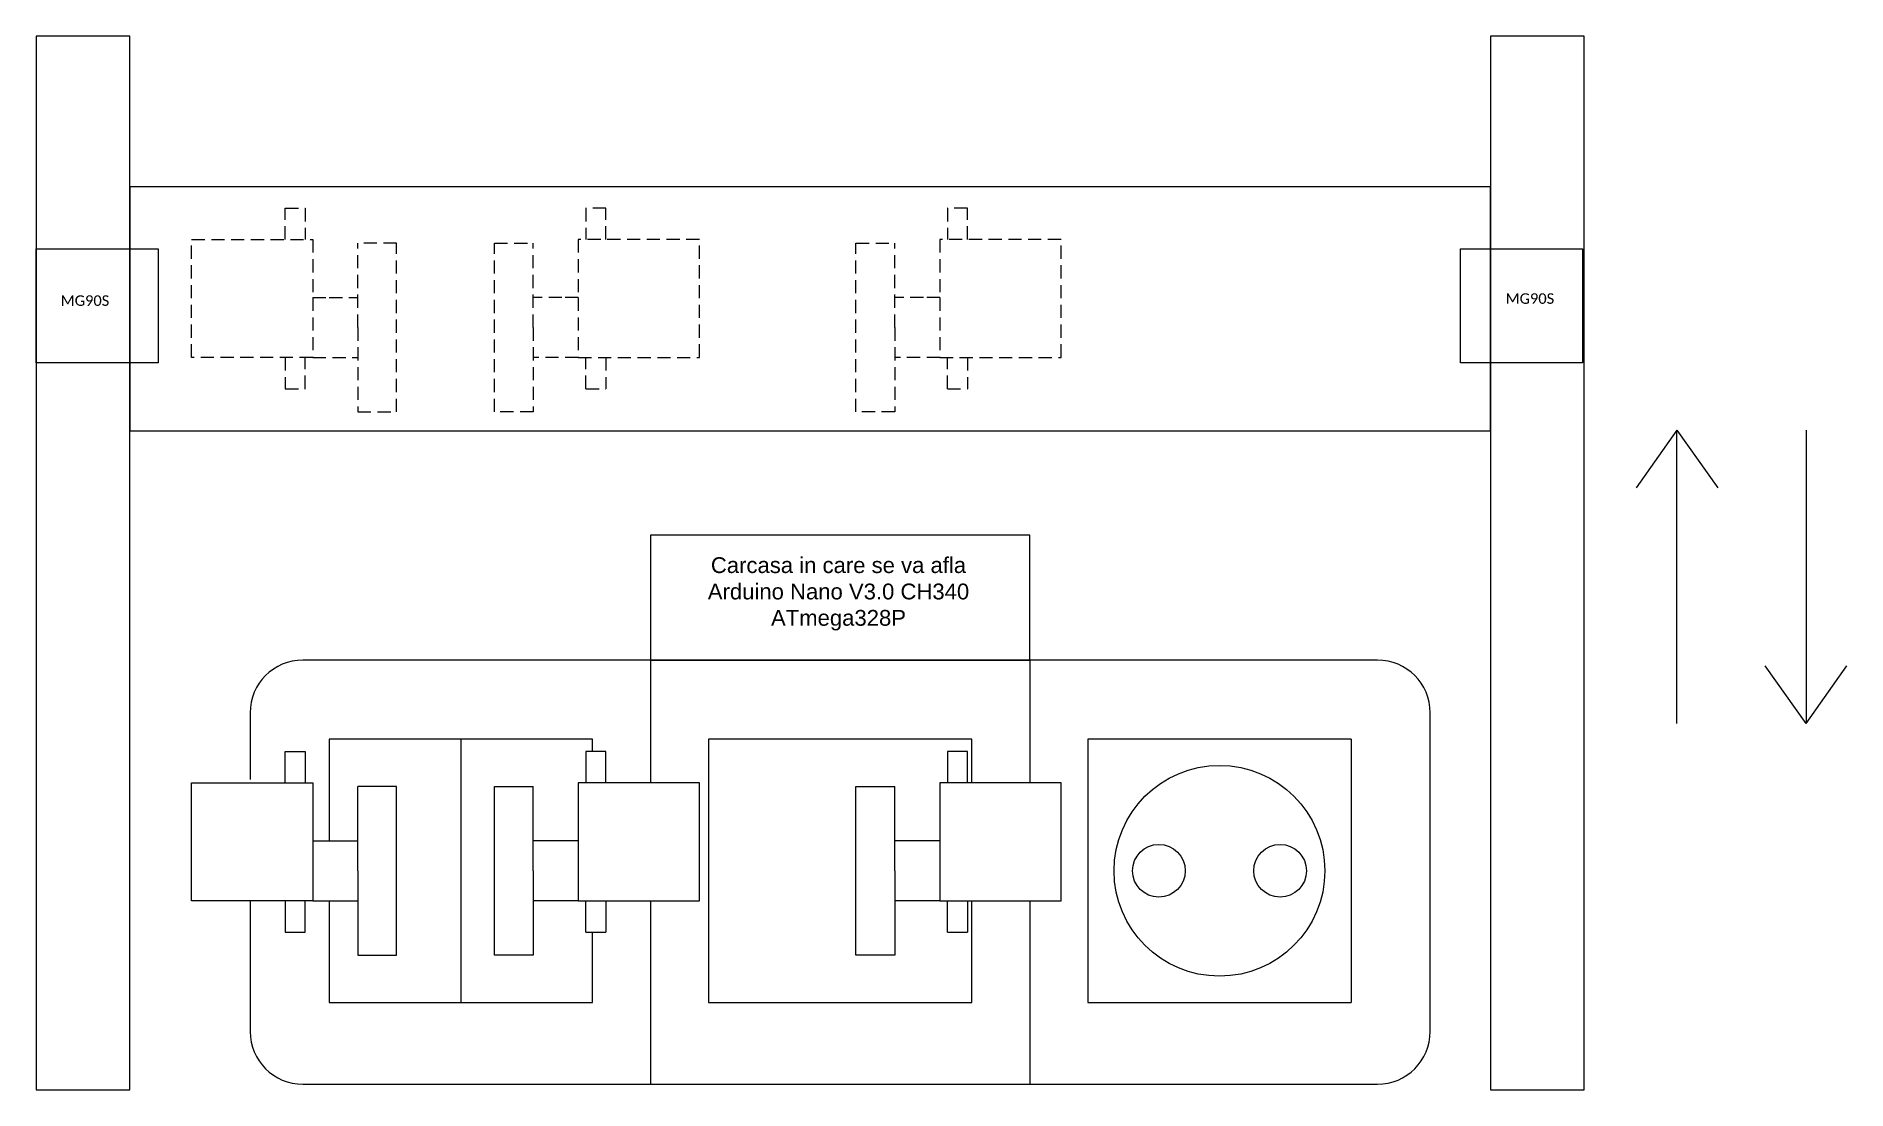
# Model space of a CAD drawing. Header units: inches. Extents: x 14.5 to 83.8, y 12.2 to 49.4.
# Drawn here: x 14.51 to 48.88, y 12.21 to 32.21 of the extents above; entities that cross this region are included whole.
import ezdxf

# ---------------------------------------------------------------- set-up
doc = ezdxf.new("R2010")
doc.units = ezdxf.units.IN
doc.header["$MEASUREMENT"] = 0
doc.linetypes.add('DASHED2', pattern=[0.375, 0.25, -0.125])
doc.styles.get("Standard").update_dxf_attribs({"font": 'arial.ttf'})

msp = doc.modelspace()

# ---------------------------------------------------------------- texts
at = {"color": 215, "true_color": 0xa953a0, "char_height": 0.2, "attachment_point": 1}
for insert in [(14.97417, 27.28783), (42.40219, 27.32682)]:
    msp.add_mtext_dynamic_manual_height_columns('{\\fCalibri|b0|i0|c0|p34;MG90S}', width=1.014783, gutter_width=1, heights=[0], dxfattribs=dict(at, insert=insert))
at = {"insert": (26.90674, 22.31609), "char_height": 0.3, "attachment_point": 1}
msp.add_mtext_dynamic_manual_height_columns('\\pxqc;Carcasa in care se va afla Arduino Nano V3.0 CH340 ATmega328P', width=5.6645235, gutter_width=1, heights=[1.50552], dxfattribs=at)

# ---------------------------------------------------------------- linework, layer by layer
for p, q in [((16.28919, 25.86694), (16.28919, 29.34915)), ((45.65528, 24.73152), (44.88169, 23.63637)), ((45.65528, 19.15916), (45.65528, 24.73152)), ((45.65528, 24.73152), (46.42887, 23.63637)), ((48.10498, 24.73152), (48.10498, 19.15916)), ((39.97088, 20.36404), (19.57088, 20.36404)), ((26.17088, 20.36404), (26.17088, 18.03565)), ((33.37088, 20.36404), (33.37088, 18.03565)), ((48.10498, 19.15916), (47.33139, 20.2543)), ((48.10498, 19.15916), (48.87857, 20.2543)), ((18.57088, 19.36404), (18.57088, 18.09565)), ((40.97088, 13.31404), (40.97088, 19.36404)), ((25.07088, 18.86404), (20.07088, 18.86404)), ((20.07088, 18.86404), (20.07088, 16.93242)), ((22.57088, 18.86404), (22.57088, 13.86404)), ((25.07088, 18.63022), (25.07088, 18.86404)), ((32.27088, 18.86404), (27.27088, 18.86404)), ((27.27088, 18.86404), (27.27088, 13.86404)), ((32.27088, 18.03565), (32.27088, 18.86404)), ((39.47088, 18.86404), (34.47088, 18.86404)), ((34.47088, 18.86404), (34.47088, 13.86404)), ((39.47088, 18.86404), (39.47088, 13.86404)), ((18.57088, 15.79565), (18.57088, 13.31404)), ((20.07088, 15.79565), (20.07088, 13.86404)), ((26.17088, 15.79565), (26.17088, 12.31404)), ((32.27088, 13.86404), (32.27088, 15.79565)), ((33.37088, 15.79565), (33.37088, 12.31404)), ((25.07088, 13.86404), (25.07088, 15.20109)), ((20.07088, 13.86404), (25.07088, 13.86404)), ((27.27088, 13.86404), (32.27088, 13.86404)), ((34.47088, 13.86404), (39.47088, 13.86404)), ((19.57088, 12.31404), (39.97088, 12.31404))]:
    msp.add_line(p, q)
at = {"color": 4, "linetype": 'DASHED2'}
for p, q in [((19.23611, 28.34803), (19.23611, 28.9426)), ((19.23611, 28.9426), (19.61645, 28.9426)), ((19.61645, 28.9426), (19.61645, 28.34803)), ((25.32315, 28.9426), (24.94282, 28.9426)), ((24.94282, 28.9426), (24.94282, 28.34803)), ((25.32315, 28.34803), (25.32315, 28.9426)), ((32.18648, 28.9426), (31.80615, 28.9426)), ((31.80615, 28.9426), (31.80615, 28.34803)), ((32.18648, 28.34803), (32.18648, 28.9426)), ((17.45907, 28.34803), (19.75907, 28.34803)), ((17.45907, 26.10803), (17.45907, 28.34803)), ((19.75907, 28.34803), (19.75907, 27.24479)), ((27.10019, 28.34803), (24.80019, 28.34803)), ((24.80019, 28.34803), (24.80019, 27.24479)), ((27.10019, 26.10803), (27.10019, 28.34803)), ((33.96352, 28.34803), (31.66352, 28.34803)), ((31.66352, 28.34803), (31.66352, 27.24479)), ((33.96352, 26.10803), (33.96352, 28.34803)), ((19.75907, 27.24479), (20.07088, 27.24479)), ((19.75907, 27.24479), (19.75907, 26.10803)), ((20.07088, 27.24479), (20.61482, 27.24479)), ((24.48838, 27.24479), (23.94444, 27.24479)), ((24.80019, 27.24479), (24.48838, 27.24479)), ((24.80019, 27.24479), (24.80019, 26.10803)), ((31.35172, 27.24479), (30.80777, 27.24479)), ((31.66352, 27.24479), (31.35172, 27.24479)), ((31.66352, 27.24479), (31.66352, 26.10803)), ((19.75907, 26.10803), (17.45907, 26.10803)), ((19.23611, 26.10803), (19.23611, 25.51346)), ((19.61645, 25.51346), (19.61645, 26.10803)), ((19.75907, 26.10803), (20.61482, 26.10803)), ((24.80019, 26.10803), (23.94444, 26.10803)), ((24.80019, 26.10803), (27.10019, 26.10803)), ((24.94282, 25.51346), (24.94282, 26.10803)), ((25.32315, 26.10803), (25.32315, 25.51346)), ((31.66352, 26.10803), (30.80777, 26.10803)), ((31.66352, 26.10803), (33.96352, 26.10803)), ((31.80615, 25.51346), (31.80615, 26.10803)), ((32.18648, 26.10803), (32.18648, 25.51346)), ((19.23611, 25.51346), (19.61645, 25.51346)), ((24.94282, 25.51346), (25.32315, 25.51346)), ((31.80615, 25.51346), (32.18648, 25.51346))]:
    msp.add_line(p, q, dxfattribs=at)
at = {"color": 9, "linetype": 'DASHED2'}
for p, q in [((20.61482, 26.67641), (20.61482, 28.27641)), ((21.35172, 28.27641), (20.61482, 28.27641)), ((21.35172, 25.07641), (21.35172, 28.27641)), ((23.20754, 25.07641), (23.20754, 28.27641)), ((23.20754, 28.27641), (23.94444, 28.27641)), ((23.94444, 26.67641), (23.94444, 28.27641)), ((30.07088, 25.07641), (30.07088, 28.27641)), ((30.07088, 28.27641), (30.80777, 28.27641)), ((30.80777, 26.67641), (30.80777, 28.27641)), ((20.61482, 26.67641), (20.61482, 25.07641)), ((23.94444, 26.67641), (23.94444, 25.07641)), ((30.80777, 26.67641), (30.80777, 25.07641)), ((20.61482, 25.07641), (21.35172, 25.07641)), ((23.94444, 25.07641), (23.20754, 25.07641)), ((30.80777, 25.07641), (30.07088, 25.07641))]:
    msp.add_line(p, q, dxfattribs=at)
at = {"color": 4}
for p, q in [((19.23611, 18.03565), (19.23611, 18.63022)), ((19.23611, 18.63022), (19.61645, 18.63022)), ((19.61645, 18.63022), (19.61645, 18.03565)), ((25.32315, 18.63022), (24.94282, 18.63022)), ((24.94282, 18.63022), (24.94282, 18.03565)), ((25.32315, 18.03565), (25.32315, 18.63022)), ((32.18648, 18.63022), (31.80615, 18.63022)), ((31.80615, 18.63022), (31.80615, 18.03565)), ((32.18648, 18.03565), (32.18648, 18.63022)), ((17.45907, 18.03565), (19.75907, 18.03565)), ((17.45907, 15.79565), (17.45907, 18.03565)), ((19.75907, 18.03565), (19.75907, 16.93242)), ((27.10019, 18.03565), (24.80019, 18.03565)), ((24.80019, 18.03565), (24.80019, 16.93242)), ((27.10019, 15.79565), (27.10019, 18.03565)), ((33.96352, 18.03565), (31.66352, 18.03565)), ((31.66352, 18.03565), (31.66352, 16.93242)), ((33.96352, 15.79565), (33.96352, 18.03565)), ((19.75907, 16.93242), (20.07088, 16.93242)), ((19.75907, 16.93242), (19.75907, 15.79565)), ((20.07088, 16.93242), (20.61482, 16.93242)), ((24.48838, 16.93242), (23.94444, 16.93242)), ((24.80019, 16.93242), (24.48838, 16.93242)), ((24.80019, 16.93242), (24.80019, 15.79565)), ((31.35172, 16.93242), (30.80777, 16.93242)), ((31.66352, 16.93242), (31.35172, 16.93242)), ((31.66352, 16.93242), (31.66352, 15.79565)), ((19.75907, 15.79565), (17.45907, 15.79565)), ((19.23611, 15.79565), (19.23611, 15.20109)), ((19.61645, 15.20109), (19.61645, 15.79565)), ((19.75907, 15.79565), (20.61482, 15.79565)), ((24.80019, 15.79565), (23.94444, 15.79565)), ((24.80019, 15.79565), (27.10019, 15.79565)), ((24.94282, 15.20109), (24.94282, 15.79565)), ((25.32315, 15.79565), (25.32315, 15.20109)), ((31.66352, 15.79565), (30.80777, 15.79565)), ((31.66352, 15.79565), (33.96352, 15.79565)), ((31.80615, 15.20109), (31.80615, 15.79565)), ((32.18648, 15.79565), (32.18648, 15.20109)), ((19.23611, 15.20109), (19.61645, 15.20109)), ((24.94282, 15.20109), (25.32315, 15.20109)), ((31.80615, 15.20109), (32.18648, 15.20109))]:
    msp.add_line(p, q, dxfattribs=at)
at = {"color": 9}
for p, q in [((20.61482, 16.36404), (20.61482, 17.96404)), ((21.35172, 17.96404), (20.61482, 17.96404)), ((21.35172, 14.76404), (21.35172, 17.96404)), ((23.20754, 14.76404), (23.20754, 17.96404)), ((23.20754, 17.96404), (23.94444, 17.96404)), ((23.94444, 16.36404), (23.94444, 17.96404)), ((30.07088, 14.76404), (30.07088, 17.96404)), ((30.07088, 17.96404), (30.80777, 17.96404)), ((30.80777, 16.36404), (30.80777, 17.96404)), ((20.61482, 16.36404), (20.61482, 14.76404)), ((23.94444, 16.36404), (23.94444, 14.76404)), ((30.80777, 16.36404), (30.80777, 14.76404)), ((20.61482, 14.76404), (21.35172, 14.76404)), ((23.94444, 14.76404), (23.20754, 14.76404)), ((30.80777, 14.76404), (30.07088, 14.76404))]:
    msp.add_line(p, q, dxfattribs=at)
for points in [[(16.28919, 32.20693), (14.50986, 32.20693), (14.50986, 12.20693), (16.28919, 12.20693)], [(43.89581, 32.20693), (42.11647, 32.20693), (42.11647, 12.20693), (43.89581, 12.20693)], [(16.28919, 24.7178), (42.11647, 24.7178), (42.11647, 29.34915), (16.28919, 29.34915)], [(26.17088, 20.36404), (33.37088, 20.36404), (33.37088, 22.73732), (26.17088, 22.73732)]]:
    msp.add_lwpolyline(points, close=True)
at = {"color": 215, "true_color": 0xa953a0}
for points in [[(14.50986, 28.17064), (16.82514, 28.17064), (16.82514, 26.00466), (14.50986, 26.00466)], [(41.54847, 28.17064), (43.86375, 28.17064), (43.86375, 26.00466), (41.54847, 26.00466)]]:
    msp.add_lwpolyline(points, close=True, dxfattribs=at)
for centre, radius in [((36.97088, 16.36404), 2), ((35.82088, 16.36404), 0.5), ((38.12088, 16.36404), 0.5)]:
    msp.add_circle(centre, radius)
for centre, start, end in [((19.57088, 19.36404), 90, 180), ((39.97088, 19.36404), 0, 90), ((19.57088, 13.31404), 180, 270), ((39.97088, 13.31404), 270, 360)]:
    msp.add_arc(centre, 1, start, end)

msp.set_redraw_order([(e.dxf.handle, doc.entitydb.next_handle()) for e in msp.query("TEXT MTEXT ATTDEF DIMENSION ARC_DIMENSION")])  # texts and dimensions are drawn at this point

doc.saveas('drawing.dxf')
